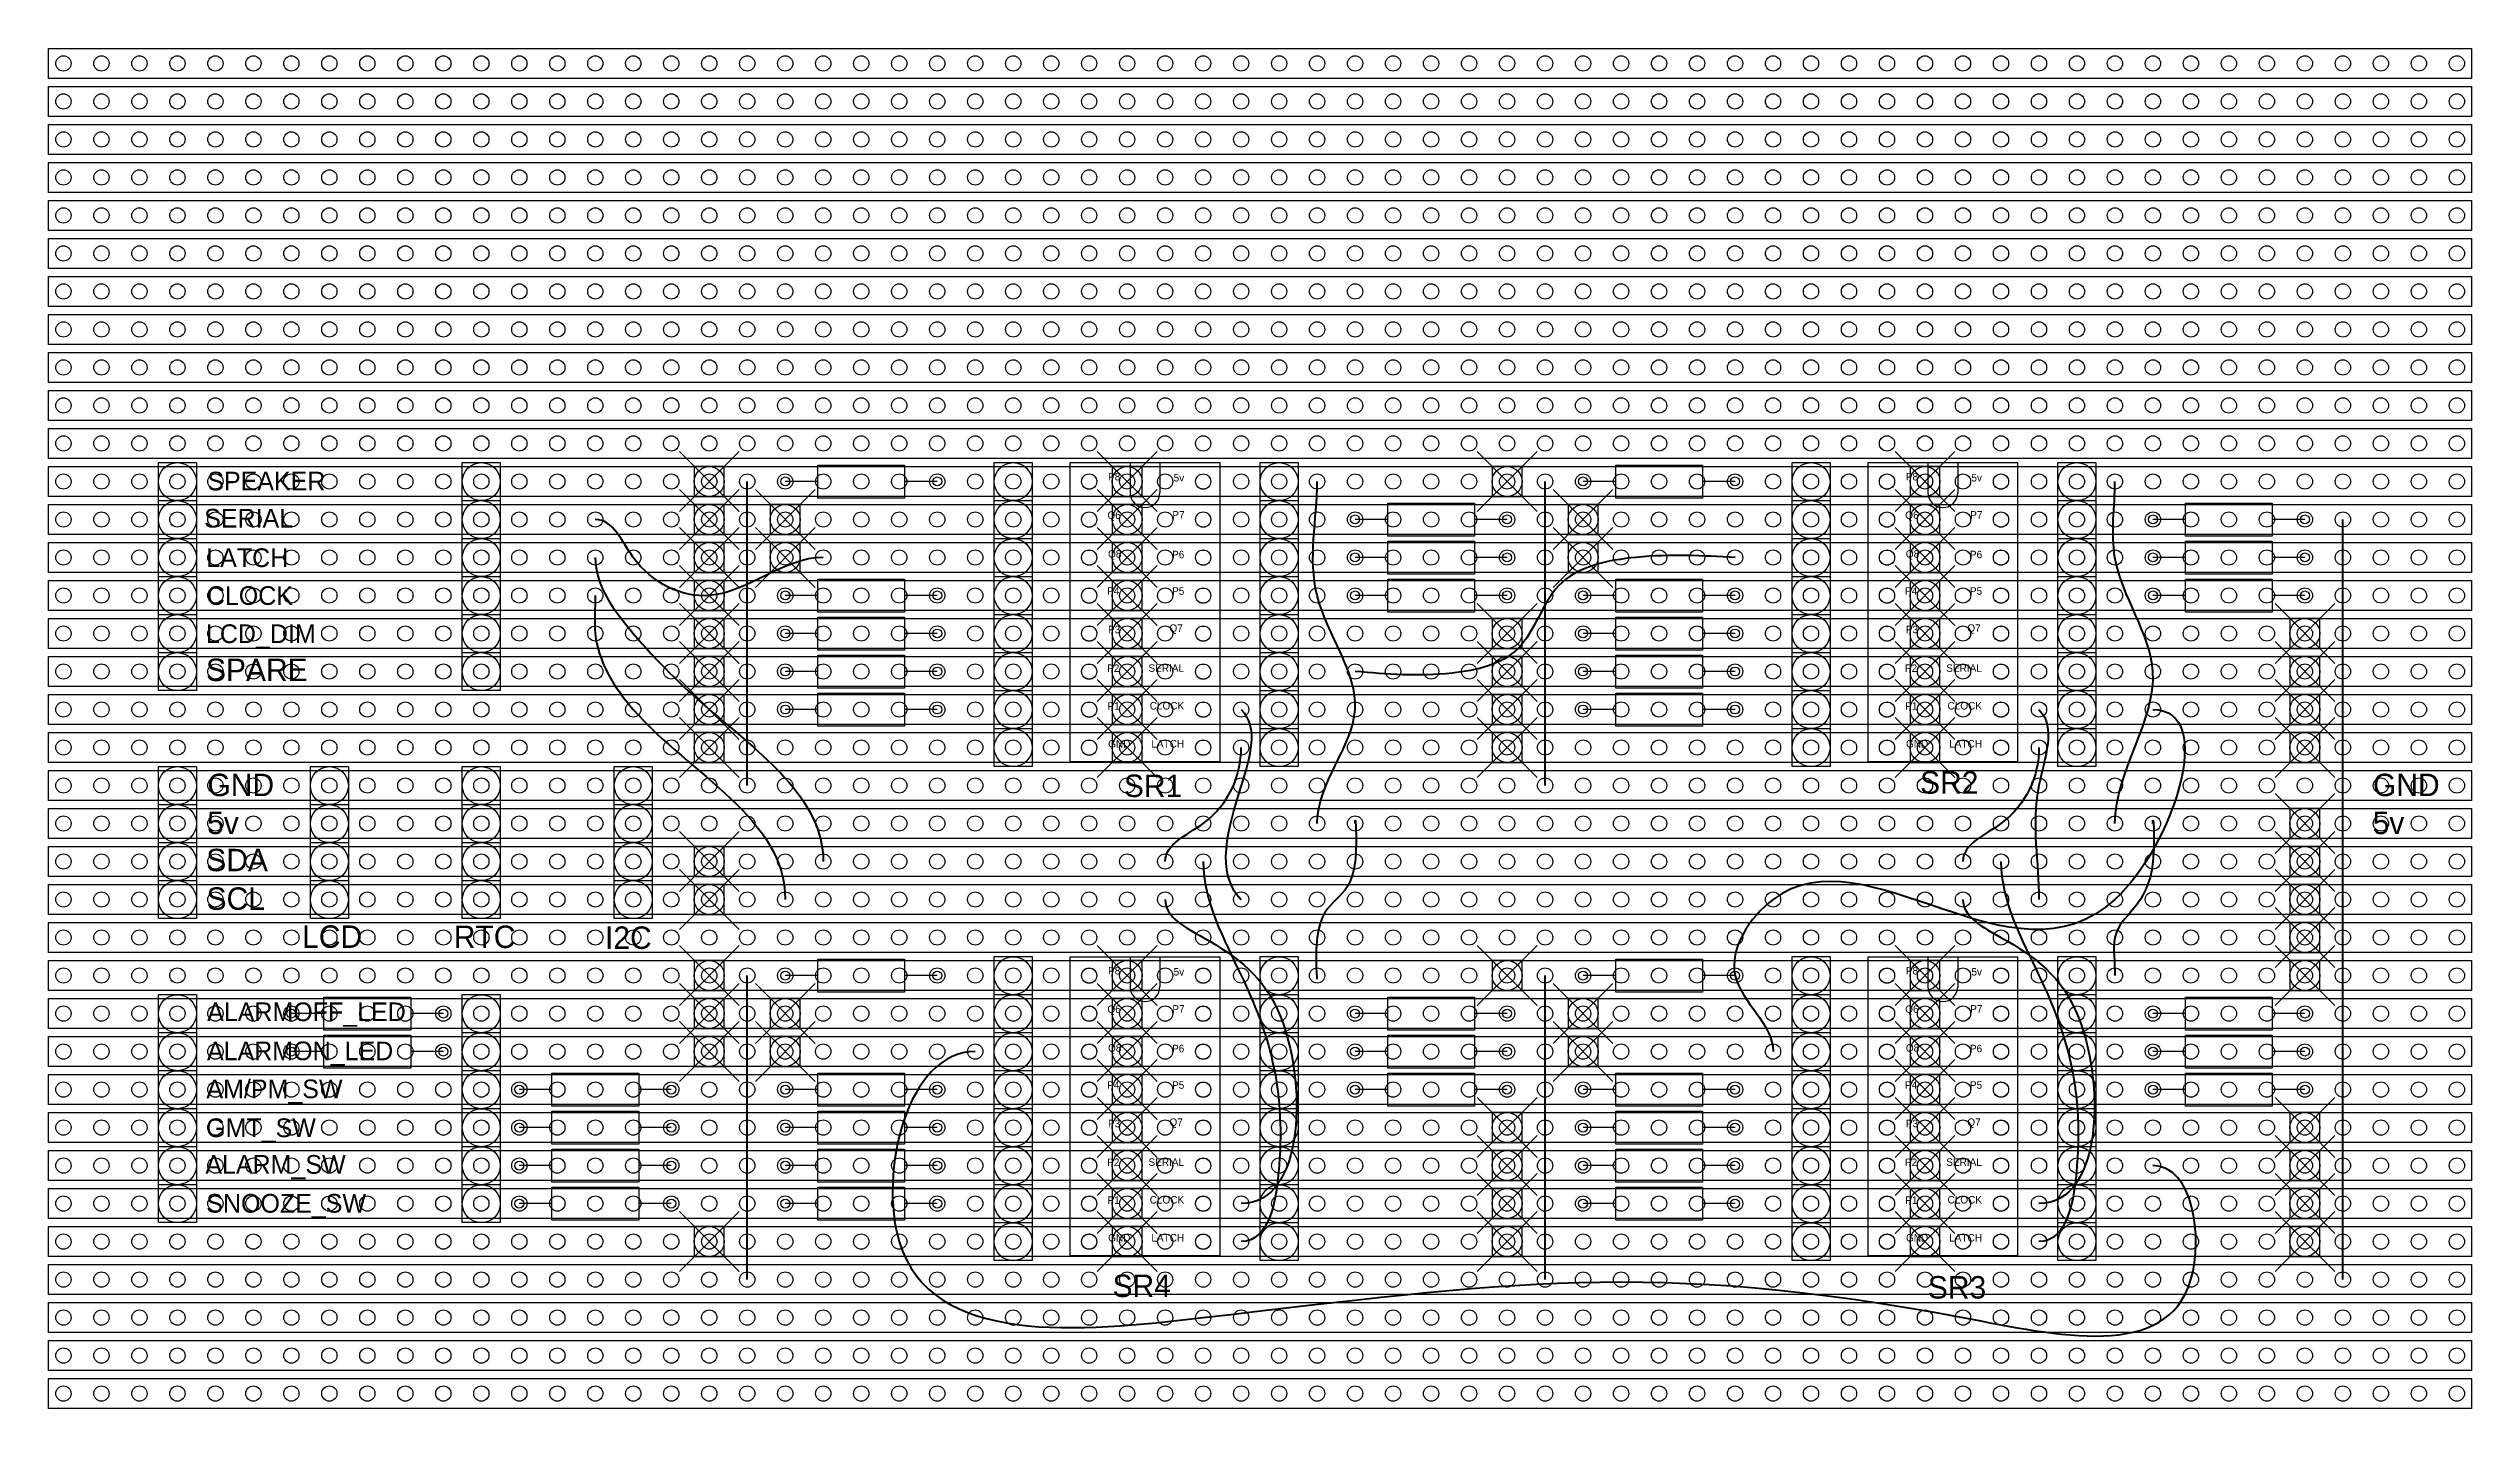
# Model space of a CAD drawing. Header units: millimetres. Extents: x -1 to 161, y -1 to 90.
import ezdxf
from ezdxf.enums import TextEntityAlignment as Align

# ---------------------------------------------------------------- set-up
doc = ezdxf.new("R2010")
doc.units = ezdxf.units.MM
doc.header["$PDMODE"] = 99
doc.header["$PDSIZE"] = 2
doc.layers.get('0').update_dxf_attribs({"color": 1, "true_color": 0xff0000})
for name, color, linetype, true_color in [('5v', 1, 'Continuous', 0xff0000), ('GND', 7, 'Continuous', 0x004c00), ('labels', 3, 'Continuous', 0x00ff00), ('shiftReg_clock', 2, 'Continuous', 0xffff00), ('shiftReg_latch', 6, 'Continuous', 0xff00ff), ('shiftReg_serial', 5, 'Continuous', 0x0000ff), ('track_breaks', 7, 'Continuous', 0xffffff)]:
    doc.layers.add(name, color=color, linetype=linetype, true_color=true_color)
doc.layers.add('board', color=7, linetype='Continuous', true_color=0xcc9966, transparency=0.2)
doc.styles.add('textstyle11', font='')
doc.styles.add('textstyle12', font='')
doc.styles.add('textstyle13', font='')
doc.styles.add('textstyle14', font='')
doc.styles.add('textstyle15', font='')
doc.styles.add('textstyle16', font='')
doc.styles.add('textstyle17', font='')
doc.styles.add('textstyle18', font='')
doc.styles.add('textstyle19', font='')
doc.styles.add('textstyle20', font='')
doc.styles.add('textstyle21', font='')
doc.styles.add('textstyle22', font='')
doc.styles.add('textstyle23', font='')
doc.styles.add('textstyle24', font='')
doc.styles.add('textstyle25', font='')
doc.styles.add('textstyle26', font='')
doc.styles.add('textstyle27', font='')
doc.styles.add('textstyle28', font='')
doc.styles.add('textstyle29', font='')
doc.styles.add('textstyle30', font='')
doc.styles.add('textstyle31', font='')
doc.styles.add('textstyle32', font='')
doc.styles.add('textstyle33', font='')
doc.styles.add('textstyle34', font='')
doc.styles.add('textstyle35', font='')
doc.styles.add('textstyle36', font='')
doc.styles.add('textstyle37', font='')
doc.styles.add('textstyle38', font='')
doc.styles.add('textstyle39', font='')
doc.styles.add('textstyle40', font='')
doc.styles.add('textstyle41', font='')
doc.styles.add('textstyle42', font='')
doc.styles.add('textstyle43', font='')
doc.styles.add('textstyle44', font='')
doc.styles.add('textstyle45', font='')
doc.styles.add('textstyle46', font='')
doc.styles.add('textstyle47', font='')
doc.styles.add('textstyle48', font='')
doc.styles.add('textstyle49', font='')
doc.styles.add('textstyle50', font='')
doc.styles.add('textstyle51', font='')
doc.styles.get('textstyle11').set_extended_font_data('FC-Monotxt')
doc.styles.get('textstyle12').set_extended_font_data('FC-Monotxt')
doc.styles.get('textstyle13').set_extended_font_data('FC-Monotxt')
doc.styles.get('textstyle14').set_extended_font_data('FC-Monotxt')
doc.styles.get('textstyle15').set_extended_font_data('FC-Monotxt')
doc.styles.get('textstyle16').set_extended_font_data('FC-Monotxt')
doc.styles.get('textstyle17').set_extended_font_data('FC-Monotxt')
doc.styles.get('textstyle18').set_extended_font_data('FC-Monotxt')
doc.styles.get('textstyle19').set_extended_font_data('FC-Monotxt')
doc.styles.get('textstyle20').set_extended_font_data('FC-Monotxt')
doc.styles.get('textstyle21').set_extended_font_data('FC-Monotxt')
doc.styles.get('textstyle22').set_extended_font_data('FC-Monotxt')
doc.styles.get('textstyle23').set_extended_font_data('FC-Monotxt')
doc.styles.get('textstyle24').set_extended_font_data('FC-Monotxt')
doc.styles.get('textstyle25').set_extended_font_data('FC-Monotxt')
doc.styles.get('textstyle26').set_extended_font_data('FC-Monotxt')
doc.styles.get('textstyle27').set_extended_font_data('FC-Monotxt')
doc.styles.get('textstyle28').set_extended_font_data('FC-Monotxt')
doc.styles.get('textstyle29').set_extended_font_data('FC-Monotxt')
doc.styles.get('textstyle30').set_extended_font_data('FC-Monotxt')
doc.styles.get('textstyle31').set_extended_font_data('FC-Monotxt')
doc.styles.get('textstyle32').set_extended_font_data('FC-Monotxt')
doc.styles.get('textstyle33').set_extended_font_data('FC-Monotxt')
doc.styles.get('textstyle34').set_extended_font_data('FC-Monotxt')
doc.styles.get('textstyle35').set_extended_font_data('FC-Monotxt')
doc.styles.get('textstyle36').set_extended_font_data('FC-Monotxt')
doc.styles.get('textstyle37').set_extended_font_data('FC-Monotxt')
doc.styles.get('textstyle38').set_extended_font_data('FC-Monotxt')
doc.styles.get('textstyle39').set_extended_font_data('FC-Monotxt')
doc.styles.get('textstyle40').set_extended_font_data('FC-Monotxt')
doc.styles.get('textstyle41').set_extended_font_data('FC-Monotxt')
doc.styles.get('textstyle42').set_extended_font_data('FC-Monotxt')
doc.styles.get('textstyle43').set_extended_font_data('FC-Monotxt')
doc.styles.get('textstyle44').set_extended_font_data('FC-Monotxt')
doc.styles.get('textstyle45').set_extended_font_data('FC-Monotxt')
doc.styles.get('textstyle46').set_extended_font_data('FC-Monotxt')
doc.styles.get('textstyle47').set_extended_font_data('FC-Monotxt')
doc.styles.get('textstyle48').set_extended_font_data('FC-Monotxt')
doc.styles.get('textstyle49').set_extended_font_data('FC-Monotxt')
doc.styles.get('textstyle50').set_extended_font_data('FC-Monotxt')
doc.styles.get('textstyle51').set_extended_font_data('FC-Monotxt')

msp = doc.modelspace()

# ---------------------------------------------------------------- texts
at = {"layer": 'labels'}
for s, height, style, p in [('SPEAKER', 1.25, 'textstyle34', (9.62, 60.36)), ('SERIAL', 1.25, 'textstyle29', (9.41, 57.88)), ('LATCH', 1.25, 'textstyle30', (9.55, 55.24)), ('CLOCK', 1.25, 'textstyle31', (9.59, 52.71)), ('LCD_DIM', 1.25, 'textstyle28', (9.53, 50.16)), ('SPARE', 1.5, 'textstyle27', (9.53, 47.62)), ('GND', 1.5, 'textstyle42', (9.63, 39.93)), ('SR1', 1.5, 'textstyle43', (70.9, 39.87)), ('SR2', 1.5, 'textstyle44', (124.13, 40.09)), ('GND', 1.5, 'textstyle50', (154.41, 39.93)), ('5v', 1.5, 'textstyle41', (9.61, 37.39)), ('5v', 1.5, 'textstyle51', (154.39, 37.39)), ('SDA', 1.5, 'textstyle40', (9.55, 34.91)), ('SCL', 1.5, 'textstyle39', (9.57, 32.33)), ('LCD', 1.5, 'textstyle48', (15.96, 29.79)), ('RTC', 1.5, 'textstyle47', (26.1, 29.78)), ('I2C', 1.5, 'textstyle49', (36.21, 29.72)), ('ALARMOFF_LED', 1.25, 'textstyle32', (9.61, 24.89)), ('ALARMON_LED', 1.25, 'textstyle33', (9.6, 22.28)), ('AM/PM_SW', 1.25, 'textstyle35', (9.56, 19.74)), ('GMT_SW', 1.25, 'textstyle36', (9.54, 17.14)), ('ALARM_SW', 1.25, 'textstyle37', (9.49, 14.69)), ('SNOOZE_SW', 1.25, 'textstyle38', (9.55, 12.09)), ('SR4', 1.5, 'textstyle46', (70.14, 6.45)), ('SR3', 1.5, 'textstyle45', (124.65, 6.35))]:
    msp.add_text(s, height=height, dxfattribs=dict(at, style=style)).set_placement(p)

# ---------------------------------------------------------------- blocks, each defined once
blk = doc.blocks.new('Resistor_0.25W')
for p, q in [((2.18, 0), (0, 0)), ((10.16, 0), (7.98, 0))]:
    blk.add_line(p, q)
blk.add_lwpolyline([(2.18, -1.11), (2.18, 1.09), (7.98, 1.09), (7.98, -1.11)], close=True)
for centre in [(0, 0), (10.16, 0)]:
    blk.add_circle(centre, 0.3)
blk = doc.blocks.new('CD4021')
for p, q in [((2.73, 1.27), (2.73, -0.73)), ((4.73, 1.27), (4.73, -0.73))]:
    blk.add_line(p, q)
blk.add_lwpolyline([(-1.27, 1.27), (8.73, 1.27), (8.73, -18.73), (-1.27, -18.73)], close=True)
for centre in [(0, 0), (7.62, 0), (0, -2.54), (7.62, -2.54), (0, -5.08), (7.62, -5.08), (0, -7.62), (7.62, -7.62), (0, -10.16), (7.62, -10.16), (0, -12.7), (7.62, -12.7), (0, -15.24), (7.62, -15.24), (0, -17.78), (7.62, -17.78)]:
    blk.add_circle(centre, 0.51)
blk.add_arc((3.73, -0.73), 1, 180, 0)
for s, style, p in [('P8', 'textstyle18', (1.26, 0.08)), ('Q6', 'textstyle17', (1.22, -2.49)), ('Q8', 'textstyle16', (1.26, -5.08)), ('P4', 'textstyle15', (1.2, -7.56)), ('P3', 'textstyle14', (1.26, -10.13)), ('P2', 'textstyle13', (1.2, -12.72)), ('P1', 'textstyle12', (1.22, -15.25)), ('GND', 'textstyle11', (1.27, -17.77))]:
    blk.add_text(s, height=0.5, dxfattribs=dict(style=style)).set_placement(p)
for s, style, p in [('5v', 'textstyle19', (6.35, 0.01)), ('P7', 'textstyle20', (6.38, -2.47)), ('P6', 'textstyle21', (6.36, -5.12)), ('P5', 'textstyle22', (6.36, -7.56)), ('Q7', 'textstyle23', (6.26, -10.04)), ('SERIAL', 'textstyle24', (6.34, -12.71)), ('CLOCK', 'textstyle25', (6.35, -15.23)), ('LATCH', 'textstyle26', (6.35, -17.77))]:
    blk.add_text(s, height=0.5, dxfattribs=dict(style=style)).set_placement(p, align=Align.RIGHT)
blk = doc.blocks.new('Header_8')
for p, q in [((-1.27, 19.05), (1.27, 19.05)), ((-1.27, 16.51), (1.27, 16.51)), ((-1.27, 13.97), (1.27, 13.97)), ((-1.27, 11.43), (1.27, 11.43)), ((-1.27, 8.89), (1.27, 8.89)), ((-1.27, 6.35), (1.27, 6.35)), ((-1.27, 3.81), (1.27, 3.81)), ((-1.27, 1.27), (1.27, 1.27))]:
    blk.add_line(p, q)
blk.add_lwpolyline([(1.27, 19.05), (1.27, -1.27), (-1.27, -1.27), (-1.27, 19.05)])
for centre in [(0, 17.77), (0, 15.23), (0, 12.69), (0, 10.15), (0, 7.61), (0, 5.07), (0, 2.53), (0, -0.01)]:
    blk.add_circle(centre, 1.27)
blk = doc.blocks.new('Header_4')
for p, q in [((-1.27, 8.89), (1.27, 8.89)), ((-1.27, -1.27), (-1.27, 8.89)), ((1.27, 8.89), (1.27, -1.27)), ((-1.27, 6.35), (1.27, 6.35)), ((-1.27, 3.81), (1.27, 3.81)), ((-1.27, 1.27), (1.27, 1.27)), ((1.27, -1.27), (-1.27, -1.27))]:
    blk.add_line(p, q)
for centre in [(0, 7.61), (0, 5.07), (0, 2.53), (0, -0.01)]:
    blk.add_circle(centre, 1.27)
blk = doc.blocks.new('header_6')
for p, q in [((-1.27, 13.97), (1.27, 13.97)), ((-1.27, -1.27), (-1.27, 13.97)), ((1.27, 13.97), (1.27, -1.27)), ((-1.27, 11.43), (1.27, 11.43)), ((-1.27, 8.89), (1.27, 8.89)), ((-1.27, 6.35), (1.27, 6.35)), ((-1.27, 3.81), (1.27, 3.81)), ((-1.27, 1.27), (1.27, 1.27)), ((1.27, -1.27), (-1.27, -1.27))]:
    blk.add_line(p, q)
for centre in [(0, 12.69), (0, 10.15), (0, 7.61), (0, 5.07), (0, 2.53), (0, -0.01)]:
    blk.add_circle(centre, 1.27)
blk = doc.blocks.new('veroboard')
at = {"layer": 'board'}
for points in [[(-1, 87.9), (-1, 89.9), (161, 89.9), (161, 87.9)], [(-1, 85.36), (-1, 87.36), (161, 87.36), (161, 85.36)], [(-1, 82.82), (-1, 84.82), (161, 84.82), (161, 82.82)], [(-1, 80.28), (-1, 82.28), (161, 82.28), (161, 80.28)], [(-1, 77.74), (-1, 79.74), (161, 79.74), (161, 77.74)], [(-1, 75.2), (-1, 77.2), (161, 77.2), (161, 75.2)], [(-1, 72.66), (-1, 74.66), (161, 74.66), (161, 72.66)], [(-1, 70.12), (-1, 72.12), (161, 72.12), (161, 70.12)], [(-1, 67.58), (-1, 69.58), (161, 69.58), (161, 67.58)], [(-1, 65.04), (-1, 67.04), (161, 67.04), (161, 65.04)], [(-1, 62.5), (-1, 64.5), (161, 64.5), (161, 62.5)], [(-1, 59.96), (-1, 61.96), (161, 61.96), (161, 59.96)], [(-1, 57.42), (-1, 59.42), (161, 59.42), (161, 57.42)], [(-1, 54.88), (-1, 56.88), (161, 56.88), (161, 54.88)], [(-1, 52.34), (-1, 54.34), (161, 54.34), (161, 52.34)], [(-1, 49.8), (-1, 51.8), (161, 51.8), (161, 49.8)], [(-1, 47.26), (-1, 49.26), (161, 49.26), (161, 47.26)], [(-1, 44.72), (-1, 46.72), (161, 46.72), (161, 44.72)], [(-1, 42.18), (-1, 44.18), (161, 44.18), (161, 42.18)], [(-1, 39.64), (-1, 41.64), (161, 41.64), (161, 39.64)], [(-1, 37.1), (-1, 39.1), (161, 39.1), (161, 37.1)], [(-1, 34.56), (-1, 36.56), (161, 36.56), (161, 34.56)], [(-1, 32.02), (-1, 34.02), (161, 34.02), (161, 32.02)], [(-1, 29.48), (-1, 31.48), (161, 31.48), (161, 29.48)], [(-1, 26.94), (-1, 28.94), (161, 28.94), (161, 26.94)], [(-1, 24.4), (-1, 26.4), (161, 26.4), (161, 24.4)], [(-1, 21.86), (-1, 23.86), (161, 23.86), (161, 21.86)], [(-1, 19.32), (-1, 21.32), (161, 21.32), (161, 19.32)], [(-1, 16.78), (-1, 18.78), (161, 18.78), (161, 16.78)], [(-1, 14.24), (-1, 16.24), (161, 16.24), (161, 14.24)], [(-1, 11.7), (-1, 13.7), (161, 13.7), (161, 11.7)], [(-1, 9.16), (-1, 11.16), (161, 11.16), (161, 9.16)], [(-1, 6.62), (-1, 8.62), (161, 8.62), (161, 6.62)], [(-1, 4.08), (-1, 6.08), (161, 6.08), (161, 4.08)], [(-1, 1.54), (-1, 3.54), (161, 3.54), (161, 1.54)], [(-1, -1), (-1, 1), (161, 1), (161, -1)]]:
    blk.add_lwpolyline(points, close=True, dxfattribs=at)
for centre in [(0, 88.9), (2.54, 88.9), (5.08, 88.9), (7.62, 88.9), (10.16, 88.9), (12.7, 88.9), (15.24, 88.9), (17.78, 88.9), (20.32, 88.9), (22.86, 88.9), (25.4, 88.9), (27.94, 88.9), (30.48, 88.9), (33.02, 88.9), (35.56, 88.9), (38.1, 88.9), (40.64, 88.9), (43.18, 88.9), (45.72, 88.9), (48.26, 88.9), (50.8, 88.9), (53.34, 88.9), (55.88, 88.9), (58.42, 88.9), (60.96, 88.9), (63.5, 88.9), (66.04, 88.9), (68.58, 88.9), (71.12, 88.9), (73.66, 88.9), (76.2, 88.9), (78.74, 88.9), (81.28, 88.9), (83.82, 88.9), (86.36, 88.9), (88.9, 88.9), (91.44, 88.9), (93.98, 88.9), (96.52, 88.9), (99.06, 88.9), (101.6, 88.9), (104.14, 88.9), (106.68, 88.9), (109.22, 88.9), (111.76, 88.9), (114.3, 88.9), (116.84, 88.9), (119.38, 88.9), (121.92, 88.9), (124.46, 88.9), (127, 88.9), (129.54, 88.9), (132.08, 88.9), (134.62, 88.9), (137.16, 88.9), (139.7, 88.9), (142.24, 88.9), (144.78, 88.9), (147.32, 88.9), (149.86, 88.9), (152.4, 88.9), (154.94, 88.9), (157.48, 88.9), (160.02, 88.9), (0, 86.36), (2.54, 86.36), (5.08, 86.36), (7.62, 86.36), (10.16, 86.36), (12.7, 86.36), (15.24, 86.36), (17.78, 86.36), (20.32, 86.36), (22.86, 86.36), (25.4, 86.36), (27.94, 86.36), (30.48, 86.36), (33.02, 86.36), (35.56, 86.36), (38.1, 86.36), (40.64, 86.36), (43.18, 86.36), (45.72, 86.36), (48.26, 86.36), (50.8, 86.36), (53.34, 86.36), (55.88, 86.36), (58.42, 86.36), (60.96, 86.36), (63.5, 86.36), (66.04, 86.36), (68.58, 86.36), (71.12, 86.36), (73.66, 86.36), (76.2, 86.36), (78.74, 86.36), (81.28, 86.36), (83.82, 86.36), (86.36, 86.36), (88.9, 86.36), (91.44, 86.36), (93.98, 86.36), (96.52, 86.36), (99.06, 86.36), (101.6, 86.36), (104.14, 86.36), (106.68, 86.36), (109.22, 86.36), (111.76, 86.36), (114.3, 86.36), (116.84, 86.36), (119.38, 86.36), (121.92, 86.36), (124.46, 86.36), (127, 86.36), (129.54, 86.36), (132.08, 86.36), (134.62, 86.36), (137.16, 86.36), (139.7, 86.36), (142.24, 86.36), (144.78, 86.36), (147.32, 86.36), (149.86, 86.36), (152.4, 86.36), (154.94, 86.36), (157.48, 86.36), (160.02, 86.36), (0, 83.82), (2.54, 83.82), (5.08, 83.82), (7.62, 83.82), (10.16, 83.82), (12.7, 83.82), (15.24, 83.82), (17.78, 83.82), (20.32, 83.82), (22.86, 83.82), (25.4, 83.82), (27.94, 83.82), (30.48, 83.82), (33.02, 83.82), (35.56, 83.82), (38.1, 83.82), (40.64, 83.82), (43.18, 83.82), (45.72, 83.82), (48.26, 83.82), (50.8, 83.82), (53.34, 83.82), (55.88, 83.82), (58.42, 83.82), (60.96, 83.82), (63.5, 83.82), (66.04, 83.82), (68.58, 83.82), (71.12, 83.82), (73.66, 83.82), (76.2, 83.82), (78.74, 83.82), (81.28, 83.82), (83.82, 83.82), (86.36, 83.82), (88.9, 83.82), (91.44, 83.82), (93.98, 83.82), (96.52, 83.82), (99.06, 83.82), (101.6, 83.82), (104.14, 83.82), (106.68, 83.82), (109.22, 83.82), (111.76, 83.82), (114.3, 83.82), (116.84, 83.82), (119.38, 83.82), (121.92, 83.82), (124.46, 83.82), (127, 83.82), (129.54, 83.82), (132.08, 83.82), (134.62, 83.82), (137.16, 83.82), (139.7, 83.82), (142.24, 83.82), (144.78, 83.82), (147.32, 83.82), (149.86, 83.82), (152.4, 83.82), (154.94, 83.82), (157.48, 83.82), (160.02, 83.82), (0, 81.28), (2.54, 81.28), (5.08, 81.28), (7.62, 81.28), (10.16, 81.28), (12.7, 81.28), (15.24, 81.28), (17.78, 81.28), (20.32, 81.28), (22.86, 81.28), (25.4, 81.28), (27.94, 81.28), (30.48, 81.28), (33.02, 81.28), (35.56, 81.28), (38.1, 81.28), (40.64, 81.28), (43.18, 81.28), (45.72, 81.28), (48.26, 81.28), (50.8, 81.28), (53.34, 81.28), (55.88, 81.28), (58.42, 81.28), (60.96, 81.28), (63.5, 81.28), (66.04, 81.28), (68.58, 81.28), (71.12, 81.28), (73.66, 81.28), (76.2, 81.28), (78.74, 81.28), (81.28, 81.28), (83.82, 81.28), (86.36, 81.28), (88.9, 81.28), (91.44, 81.28), (93.98, 81.28), (96.52, 81.28), (99.06, 81.28), (101.6, 81.28), (104.14, 81.28), (106.68, 81.28), (109.22, 81.28), (111.76, 81.28), (114.3, 81.28), (116.84, 81.28), (119.38, 81.28), (121.92, 81.28), (124.46, 81.28), (127, 81.28), (129.54, 81.28), (132.08, 81.28), (134.62, 81.28), (137.16, 81.28), (139.7, 81.28), (142.24, 81.28), (144.78, 81.28), (147.32, 81.28), (149.86, 81.28), (152.4, 81.28), (154.94, 81.28), (157.48, 81.28), (160.02, 81.28), (0, 78.74), (2.54, 78.74), (5.08, 78.74), (7.62, 78.74), (10.16, 78.74), (12.7, 78.74), (15.24, 78.74), (17.78, 78.74), (20.32, 78.74), (22.86, 78.74), (25.4, 78.74), (27.94, 78.74), (30.48, 78.74), (33.02, 78.74), (35.56, 78.74), (38.1, 78.74), (40.64, 78.74), (43.18, 78.74), (45.72, 78.74), (48.26, 78.74), (50.8, 78.74), (53.34, 78.74), (55.88, 78.74), (58.42, 78.74), (60.96, 78.74), (63.5, 78.74), (66.04, 78.74), (68.58, 78.74), (71.12, 78.74), (73.66, 78.74), (76.2, 78.74), (78.74, 78.74), (81.28, 78.74), (83.82, 78.74), (86.36, 78.74), (88.9, 78.74), (91.44, 78.74), (93.98, 78.74), (96.52, 78.74), (99.06, 78.74), (101.6, 78.74), (104.14, 78.74), (106.68, 78.74), (109.22, 78.74), (111.76, 78.74), (114.3, 78.74), (116.84, 78.74), (119.38, 78.74), (121.92, 78.74), (124.46, 78.74), (127, 78.74), (129.54, 78.74), (132.08, 78.74), (134.62, 78.74), (137.16, 78.74), (139.7, 78.74), (142.24, 78.74), (144.78, 78.74), (147.32, 78.74), (149.86, 78.74), (152.4, 78.74), (154.94, 78.74), (157.48, 78.74), (160.02, 78.74), (0, 76.2), (2.54, 76.2), (5.08, 76.2), (7.62, 76.2), (10.16, 76.2), (12.7, 76.2), (15.24, 76.2), (17.78, 76.2), (20.32, 76.2), (22.86, 76.2), (25.4, 76.2), (27.94, 76.2), (30.48, 76.2), (33.02, 76.2), (35.56, 76.2), (38.1, 76.2), (40.64, 76.2), (43.18, 76.2), (45.72, 76.2), (48.26, 76.2), (50.8, 76.2), (53.34, 76.2), (55.88, 76.2), (58.42, 76.2), (60.96, 76.2), (63.5, 76.2), (66.04, 76.2), (68.58, 76.2), (71.12, 76.2), (73.66, 76.2), (76.2, 76.2), (78.74, 76.2), (81.28, 76.2), (83.82, 76.2), (86.36, 76.2), (88.9, 76.2), (91.44, 76.2), (93.98, 76.2), (96.52, 76.2), (99.06, 76.2), (101.6, 76.2), (104.14, 76.2), (106.68, 76.2), (109.22, 76.2), (111.76, 76.2), (114.3, 76.2), (116.84, 76.2), (119.38, 76.2), (121.92, 76.2), (124.46, 76.2), (127, 76.2), (129.54, 76.2), (132.08, 76.2), (134.62, 76.2), (137.16, 76.2), (139.7, 76.2), (142.24, 76.2), (144.78, 76.2), (147.32, 76.2), (149.86, 76.2), (152.4, 76.2), (154.94, 76.2), (157.48, 76.2), (160.02, 76.2), (0, 73.66), (2.54, 73.66), (5.08, 73.66), (7.62, 73.66), (10.16, 73.66), (12.7, 73.66), (15.24, 73.66), (17.78, 73.66), (20.32, 73.66), (22.86, 73.66), (25.4, 73.66), (27.94, 73.66), (30.48, 73.66), (33.02, 73.66), (35.56, 73.66), (38.1, 73.66), (40.64, 73.66), (43.18, 73.66), (45.72, 73.66), (48.26, 73.66), (50.8, 73.66), (53.34, 73.66), (55.88, 73.66), (58.42, 73.66), (60.96, 73.66), (63.5, 73.66), (66.04, 73.66), (68.58, 73.66), (71.12, 73.66), (73.66, 73.66), (76.2, 73.66), (78.74, 73.66), (81.28, 73.66), (83.82, 73.66), (86.36, 73.66), (88.9, 73.66), (91.44, 73.66), (93.98, 73.66), (96.52, 73.66), (99.06, 73.66), (101.6, 73.66), (104.14, 73.66), (106.68, 73.66), (109.22, 73.66), (111.76, 73.66), (114.3, 73.66), (116.84, 73.66), (119.38, 73.66), (121.92, 73.66), (124.46, 73.66), (127, 73.66), (129.54, 73.66), (132.08, 73.66), (134.62, 73.66), (137.16, 73.66), (139.7, 73.66), (142.24, 73.66), (144.78, 73.66), (147.32, 73.66), (149.86, 73.66), (152.4, 73.66), (154.94, 73.66), (157.48, 73.66), (160.02, 73.66), (0, 71.12), (2.54, 71.12), (5.08, 71.12), (7.62, 71.12), (10.16, 71.12), (12.7, 71.12), (15.24, 71.12), (17.78, 71.12), (20.32, 71.12), (22.86, 71.12), (25.4, 71.12), (27.94, 71.12), (30.48, 71.12), (33.02, 71.12), (35.56, 71.12), (38.1, 71.12), (40.64, 71.12), (43.18, 71.12), (45.72, 71.12), (48.26, 71.12), (50.8, 71.12), (53.34, 71.12), (55.88, 71.12), (58.42, 71.12), (60.96, 71.12), (63.5, 71.12), (66.04, 71.12), (68.58, 71.12), (71.12, 71.12), (73.66, 71.12), (76.2, 71.12), (78.74, 71.12), (81.28, 71.12), (83.82, 71.12), (86.36, 71.12), (88.9, 71.12), (91.44, 71.12), (93.98, 71.12), (96.52, 71.12), (99.06, 71.12), (101.6, 71.12), (104.14, 71.12), (106.68, 71.12), (109.22, 71.12), (111.76, 71.12), (114.3, 71.12), (116.84, 71.12), (119.38, 71.12), (121.92, 71.12), (124.46, 71.12), (127, 71.12), (129.54, 71.12), (132.08, 71.12), (134.62, 71.12), (137.16, 71.12), (139.7, 71.12), (142.24, 71.12), (144.78, 71.12), (147.32, 71.12), (149.86, 71.12), (152.4, 71.12), (154.94, 71.12), (157.48, 71.12), (160.02, 71.12), (0, 68.58), (2.54, 68.58), (5.08, 68.58), (7.62, 68.58), (10.16, 68.58), (12.7, 68.58), (15.24, 68.58), (17.78, 68.58), (20.32, 68.58), (22.86, 68.58), (25.4, 68.58), (27.94, 68.58), (30.48, 68.58), (33.02, 68.58), (35.56, 68.58), (38.1, 68.58), (40.64, 68.58), (43.18, 68.58), (45.72, 68.58), (48.26, 68.58), (50.8, 68.58), (53.34, 68.58), (55.88, 68.58), (58.42, 68.58), (60.96, 68.58), (63.5, 68.58), (66.04, 68.58), (68.58, 68.58), (71.12, 68.58), (73.66, 68.58), (76.2, 68.58), (78.74, 68.58), (81.28, 68.58), (83.82, 68.58), (86.36, 68.58), (88.9, 68.58), (91.44, 68.58), (93.98, 68.58), (96.52, 68.58), (99.06, 68.58), (101.6, 68.58), (104.14, 68.58), (106.68, 68.58), (109.22, 68.58), (111.76, 68.58), (114.3, 68.58), (116.84, 68.58), (119.38, 68.58), (121.92, 68.58), (124.46, 68.58), (127, 68.58), (129.54, 68.58), (132.08, 68.58), (134.62, 68.58), (137.16, 68.58), (139.7, 68.58), (142.24, 68.58), (144.78, 68.58), (147.32, 68.58), (149.86, 68.58), (152.4, 68.58), (154.94, 68.58), (157.48, 68.58), (160.02, 68.58), (0, 66.04), (2.54, 66.04), (5.08, 66.04), (7.62, 66.04), (10.16, 66.04), (12.7, 66.04), (15.24, 66.04), (17.78, 66.04), (20.32, 66.04), (22.86, 66.04), (25.4, 66.04), (27.94, 66.04), (30.48, 66.04), (33.02, 66.04), (35.56, 66.04), (38.1, 66.04), (40.64, 66.04), (43.18, 66.04), (45.72, 66.04), (48.26, 66.04), (50.8, 66.04), (53.34, 66.04), (55.88, 66.04), (58.42, 66.04), (60.96, 66.04), (63.5, 66.04), (66.04, 66.04), (68.58, 66.04), (71.12, 66.04), (73.66, 66.04), (76.2, 66.04), (78.74, 66.04), (81.28, 66.04), (83.82, 66.04), (86.36, 66.04), (88.9, 66.04), (91.44, 66.04), (93.98, 66.04), (96.52, 66.04), (99.06, 66.04), (101.6, 66.04), (104.14, 66.04), (106.68, 66.04), (109.22, 66.04), (111.76, 66.04), (114.3, 66.04), (116.84, 66.04), (119.38, 66.04), (121.92, 66.04), (124.46, 66.04), (127, 66.04), (129.54, 66.04), (132.08, 66.04), (134.62, 66.04), (137.16, 66.04), (139.7, 66.04), (142.24, 66.04), (144.78, 66.04), (147.32, 66.04), (149.86, 66.04), (152.4, 66.04), (154.94, 66.04), (157.48, 66.04), (160.02, 66.04), (0, 63.5), (2.54, 63.5), (5.08, 63.5), (7.62, 63.5), (10.16, 63.5), (12.7, 63.5), (15.24, 63.5), (17.78, 63.5), (20.32, 63.5), (22.86, 63.5), (25.4, 63.5), (27.94, 63.5), (30.48, 63.5), (33.02, 63.5), (35.56, 63.5), (38.1, 63.5), (40.64, 63.5), (43.18, 63.5), (45.72, 63.5), (48.26, 63.5), (50.8, 63.5), (53.34, 63.5), (55.88, 63.5), (58.42, 63.5), (60.96, 63.5), (63.5, 63.5), (66.04, 63.5), (68.58, 63.5), (71.12, 63.5), (73.66, 63.5), (76.2, 63.5), (78.74, 63.5), (81.28, 63.5), (83.82, 63.5), (86.36, 63.5), (88.9, 63.5), (91.44, 63.5), (93.98, 63.5), (96.52, 63.5), (99.06, 63.5), (101.6, 63.5), (104.14, 63.5), (106.68, 63.5), (109.22, 63.5), (111.76, 63.5), (114.3, 63.5), (116.84, 63.5), (119.38, 63.5), (121.92, 63.5), (124.46, 63.5), (127, 63.5), (129.54, 63.5), (132.08, 63.5), (134.62, 63.5), (137.16, 63.5), (139.7, 63.5), (142.24, 63.5), (144.78, 63.5), (147.32, 63.5), (149.86, 63.5), (152.4, 63.5), (154.94, 63.5), (157.48, 63.5), (160.02, 63.5), (0, 60.96), (2.54, 60.96), (5.08, 60.96), (7.62, 60.96), (10.16, 60.96), (12.7, 60.96), (15.24, 60.96), (17.78, 60.96), (20.32, 60.96), (22.86, 60.96), (25.4, 60.96), (27.94, 60.96), (30.48, 60.96), (33.02, 60.96), (35.56, 60.96), (38.1, 60.96), (40.64, 60.96), (43.18, 60.96), (45.72, 60.96), (48.26, 60.96), (50.8, 60.96), (53.34, 60.96), (55.88, 60.96), (58.42, 60.96), (60.96, 60.96), (63.5, 60.96), (66.04, 60.96), (68.58, 60.96), (71.12, 60.96), (73.66, 60.96), (76.2, 60.96), (78.74, 60.96), (81.28, 60.96), (83.82, 60.96), (86.36, 60.96), (88.9, 60.96), (91.44, 60.96), (93.98, 60.96), (96.52, 60.96), (99.06, 60.96), (101.6, 60.96), (104.14, 60.96), (106.68, 60.96), (109.22, 60.96), (111.76, 60.96), (114.3, 60.96), (116.84, 60.96), (119.38, 60.96), (121.92, 60.96), (124.46, 60.96), (127, 60.96), (129.54, 60.96), (132.08, 60.96), (134.62, 60.96), (137.16, 60.96), (139.7, 60.96), (142.24, 60.96), (144.78, 60.96), (147.32, 60.96), (149.86, 60.96), (152.4, 60.96), (154.94, 60.96), (157.48, 60.96), (160.02, 60.96), (0, 58.42), (2.54, 58.42), (5.08, 58.42), (7.62, 58.42), (10.16, 58.42), (12.7, 58.42), (15.24, 58.42), (17.78, 58.42), (20.32, 58.42), (22.86, 58.42), (25.4, 58.42), (27.94, 58.42), (30.48, 58.42), (33.02, 58.42), (35.56, 58.42), (38.1, 58.42), (40.64, 58.42), (43.18, 58.42), (45.72, 58.42), (48.26, 58.42), (50.8, 58.42), (53.34, 58.42), (55.88, 58.42), (58.42, 58.42), (60.96, 58.42), (63.5, 58.42), (66.04, 58.42), (68.58, 58.42), (71.12, 58.42), (73.66, 58.42), (76.2, 58.42), (78.74, 58.42), (81.28, 58.42), (83.82, 58.42), (86.36, 58.42), (88.9, 58.42), (91.44, 58.42), (93.98, 58.42), (96.52, 58.42), (99.06, 58.42), (101.6, 58.42), (104.14, 58.42), (106.68, 58.42), (109.22, 58.42), (111.76, 58.42), (114.3, 58.42), (116.84, 58.42), (119.38, 58.42), (121.92, 58.42), (124.46, 58.42), (127, 58.42), (129.54, 58.42), (132.08, 58.42), (134.62, 58.42), (137.16, 58.42), (139.7, 58.42), (142.24, 58.42), (144.78, 58.42), (147.32, 58.42), (149.86, 58.42), (152.4, 58.42), (154.94, 58.42), (157.48, 58.42), (160.02, 58.42), (0, 55.88), (2.54, 55.88), (5.08, 55.88), (7.62, 55.88), (10.16, 55.88), (12.7, 55.88), (15.24, 55.88), (17.78, 55.88), (20.32, 55.88), (22.86, 55.88), (25.4, 55.88), (27.94, 55.88), (30.48, 55.88), (33.02, 55.88), (35.56, 55.88), (38.1, 55.88), (40.64, 55.88), (43.18, 55.88), (45.72, 55.88), (48.26, 55.88), (50.8, 55.88), (53.34, 55.88), (55.88, 55.88), (58.42, 55.88), (60.96, 55.88), (63.5, 55.88), (66.04, 55.88), (68.58, 55.88), (71.12, 55.88), (73.66, 55.88), (76.2, 55.88), (78.74, 55.88), (81.28, 55.88), (83.82, 55.88), (86.36, 55.88), (88.9, 55.88), (91.44, 55.88), (93.98, 55.88), (96.52, 55.88), (99.06, 55.88), (101.6, 55.88), (104.14, 55.88), (106.68, 55.88), (109.22, 55.88), (111.76, 55.88), (114.3, 55.88), (116.84, 55.88), (119.38, 55.88), (121.92, 55.88), (124.46, 55.88), (127, 55.88), (129.54, 55.88), (132.08, 55.88), (134.62, 55.88), (137.16, 55.88), (139.7, 55.88), (142.24, 55.88), (144.78, 55.88), (147.32, 55.88), (149.86, 55.88), (152.4, 55.88), (154.94, 55.88), (157.48, 55.88), (160.02, 55.88), (0, 53.34), (2.54, 53.34), (5.08, 53.34), (7.62, 53.34), (10.16, 53.34), (12.7, 53.34), (15.24, 53.34), (17.78, 53.34), (20.32, 53.34), (22.86, 53.34), (25.4, 53.34), (27.94, 53.34), (30.48, 53.34), (33.02, 53.34), (35.56, 53.34), (38.1, 53.34), (40.64, 53.34), (43.18, 53.34), (45.72, 53.34), (48.26, 53.34), (50.8, 53.34), (53.34, 53.34), (55.88, 53.34), (58.42, 53.34), (60.96, 53.34), (63.5, 53.34), (66.04, 53.34), (68.58, 53.34), (71.12, 53.34), (73.66, 53.34), (76.2, 53.34), (78.74, 53.34), (81.28, 53.34), (83.82, 53.34), (86.36, 53.34), (88.9, 53.34), (91.44, 53.34), (93.98, 53.34), (96.52, 53.34), (99.06, 53.34), (101.6, 53.34), (104.14, 53.34), (106.68, 53.34), (109.22, 53.34), (111.76, 53.34), (114.3, 53.34), (116.84, 53.34), (119.38, 53.34), (121.92, 53.34), (124.46, 53.34), (127, 53.34), (129.54, 53.34), (132.08, 53.34), (134.62, 53.34), (137.16, 53.34), (139.7, 53.34), (142.24, 53.34), (144.78, 53.34), (147.32, 53.34), (149.86, 53.34), (152.4, 53.34), (154.94, 53.34), (157.48, 53.34), (160.02, 53.34), (0, 50.8), (2.54, 50.8), (5.08, 50.8), (7.62, 50.8), (10.16, 50.8), (12.7, 50.8), (15.24, 50.8), (17.78, 50.8), (20.32, 50.8), (22.86, 50.8), (25.4, 50.8), (27.94, 50.8), (30.48, 50.8), (33.02, 50.8), (35.56, 50.8), (38.1, 50.8), (40.64, 50.8), (43.18, 50.8), (45.72, 50.8), (48.26, 50.8), (50.8, 50.8), (53.34, 50.8), (55.88, 50.8), (58.42, 50.8), (60.96, 50.8), (63.5, 50.8), (66.04, 50.8), (68.58, 50.8), (71.12, 50.8), (73.66, 50.8), (76.2, 50.8), (78.74, 50.8), (81.28, 50.8), (83.82, 50.8), (86.36, 50.8), (88.9, 50.8), (91.44, 50.8), (93.98, 50.8), (96.52, 50.8), (99.06, 50.8), (101.6, 50.8), (104.14, 50.8), (106.68, 50.8), (109.22, 50.8), (111.76, 50.8), (114.3, 50.8), (116.84, 50.8), (119.38, 50.8), (121.92, 50.8), (124.46, 50.8), (127, 50.8), (129.54, 50.8), (132.08, 50.8), (134.62, 50.8), (137.16, 50.8), (139.7, 50.8), (142.24, 50.8), (144.78, 50.8), (147.32, 50.8), (149.86, 50.8), (152.4, 50.8), (154.94, 50.8), (157.48, 50.8), (160.02, 50.8), (0, 48.26), (2.54, 48.26), (5.08, 48.26), (7.62, 48.26), (10.16, 48.26), (12.7, 48.26), (15.24, 48.26), (17.78, 48.26), (20.32, 48.26), (22.86, 48.26), (25.4, 48.26), (27.94, 48.26), (30.48, 48.26), (33.02, 48.26), (35.56, 48.26), (38.1, 48.26), (40.64, 48.26), (43.18, 48.26), (45.72, 48.26), (48.26, 48.26), (50.8, 48.26), (53.34, 48.26), (55.88, 48.26), (58.42, 48.26), (60.96, 48.26), (63.5, 48.26), (66.04, 48.26), (68.58, 48.26), (71.12, 48.26), (73.66, 48.26), (76.2, 48.26), (78.74, 48.26), (81.28, 48.26), (83.82, 48.26), (86.36, 48.26), (88.9, 48.26), (91.44, 48.26), (93.98, 48.26), (96.52, 48.26), (99.06, 48.26), (101.6, 48.26), (104.14, 48.26), (106.68, 48.26), (109.22, 48.26), (111.76, 48.26), (114.3, 48.26), (116.84, 48.26), (119.38, 48.26), (121.92, 48.26), (124.46, 48.26), (127, 48.26), (129.54, 48.26), (132.08, 48.26), (134.62, 48.26), (137.16, 48.26), (139.7, 48.26), (142.24, 48.26), (144.78, 48.26), (147.32, 48.26), (149.86, 48.26), (152.4, 48.26), (154.94, 48.26), (157.48, 48.26), (160.02, 48.26), (0, 45.72), (2.54, 45.72), (5.08, 45.72), (7.62, 45.72), (10.16, 45.72), (12.7, 45.72), (15.24, 45.72), (17.78, 45.72), (20.32, 45.72), (22.86, 45.72), (25.4, 45.72), (27.94, 45.72), (30.48, 45.72), (33.02, 45.72), (35.56, 45.72), (38.1, 45.72), (40.64, 45.72), (43.18, 45.72), (45.72, 45.72), (48.26, 45.72), (50.8, 45.72), (53.34, 45.72), (55.88, 45.72), (58.42, 45.72), (60.96, 45.72), (63.5, 45.72), (66.04, 45.72), (68.58, 45.72), (71.12, 45.72), (73.66, 45.72), (76.2, 45.72), (78.74, 45.72), (81.28, 45.72), (83.82, 45.72), (86.36, 45.72), (88.9, 45.72), (91.44, 45.72), (93.98, 45.72), (96.52, 45.72), (99.06, 45.72), (101.6, 45.72), (104.14, 45.72), (106.68, 45.72), (109.22, 45.72), (111.76, 45.72), (114.3, 45.72), (116.84, 45.72), (119.38, 45.72), (121.92, 45.72), (124.46, 45.72), (127, 45.72), (129.54, 45.72), (132.08, 45.72), (134.62, 45.72), (137.16, 45.72), (139.7, 45.72), (142.24, 45.72), (144.78, 45.72), (147.32, 45.72), (149.86, 45.72), (152.4, 45.72), (154.94, 45.72), (157.48, 45.72), (160.02, 45.72), (0, 43.18), (2.54, 43.18), (5.08, 43.18), (7.62, 43.18), (10.16, 43.18), (12.7, 43.18), (15.24, 43.18), (17.78, 43.18), (20.32, 43.18), (22.86, 43.18), (25.4, 43.18), (27.94, 43.18), (30.48, 43.18), (33.02, 43.18), (35.56, 43.18), (38.1, 43.18), (40.64, 43.18), (43.18, 43.18), (45.72, 43.18), (48.26, 43.18), (50.8, 43.18), (53.34, 43.18), (55.88, 43.18), (58.42, 43.18), (60.96, 43.18), (63.5, 43.18), (66.04, 43.18), (68.58, 43.18), (71.12, 43.18), (73.66, 43.18), (76.2, 43.18), (78.74, 43.18), (81.28, 43.18), (83.82, 43.18), (86.36, 43.18), (88.9, 43.18), (91.44, 43.18), (93.98, 43.18), (96.52, 43.18), (99.06, 43.18), (101.6, 43.18), (104.14, 43.18), (106.68, 43.18), (109.22, 43.18), (111.76, 43.18), (114.3, 43.18), (116.84, 43.18), (119.38, 43.18), (121.92, 43.18), (124.46, 43.18), (127, 43.18), (129.54, 43.18), (132.08, 43.18), (134.62, 43.18), (137.16, 43.18), (139.7, 43.18), (142.24, 43.18), (144.78, 43.18), (147.32, 43.18), (149.86, 43.18), (152.4, 43.18), (154.94, 43.18), (157.48, 43.18), (160.02, 43.18), (0, 40.64), (2.54, 40.64), (5.08, 40.64), (7.62, 40.64), (10.16, 40.64), (12.7, 40.64), (15.24, 40.64), (17.78, 40.64), (20.32, 40.64), (22.86, 40.64), (25.4, 40.64), (27.94, 40.64), (30.48, 40.64), (33.02, 40.64), (35.56, 40.64), (38.1, 40.64), (40.64, 40.64), (43.18, 40.64), (45.72, 40.64), (48.26, 40.64), (50.8, 40.64), (53.34, 40.64), (55.88, 40.64), (58.42, 40.64), (60.96, 40.64), (63.5, 40.64), (66.04, 40.64), (68.58, 40.64), (71.12, 40.64), (73.66, 40.64), (76.2, 40.64), (78.74, 40.64), (81.28, 40.64), (83.82, 40.64), (86.36, 40.64), (88.9, 40.64), (91.44, 40.64), (93.98, 40.64), (96.52, 40.64), (99.06, 40.64), (101.6, 40.64), (104.14, 40.64), (106.68, 40.64), (109.22, 40.64), (111.76, 40.64), (114.3, 40.64), (116.84, 40.64), (119.38, 40.64), (121.92, 40.64), (124.46, 40.64), (127, 40.64), (129.54, 40.64), (132.08, 40.64), (134.62, 40.64), (137.16, 40.64), (139.7, 40.64), (142.24, 40.64), (144.78, 40.64), (147.32, 40.64), (149.86, 40.64), (152.4, 40.64), (154.94, 40.64), (157.48, 40.64), (160.02, 40.64), (0, 38.1), (2.54, 38.1), (5.08, 38.1), (7.62, 38.1), (10.16, 38.1), (12.7, 38.1), (15.24, 38.1), (17.78, 38.1), (20.32, 38.1), (22.86, 38.1), (25.4, 38.1), (27.94, 38.1), (30.48, 38.1), (33.02, 38.1), (35.56, 38.1), (38.1, 38.1), (40.64, 38.1), (43.18, 38.1), (45.72, 38.1), (48.26, 38.1), (50.8, 38.1), (53.34, 38.1), (55.88, 38.1), (58.42, 38.1), (60.96, 38.1), (63.5, 38.1), (66.04, 38.1), (68.58, 38.1), (71.12, 38.1), (73.66, 38.1), (76.2, 38.1), (78.74, 38.1), (81.28, 38.1), (83.82, 38.1), (86.36, 38.1), (88.9, 38.1), (91.44, 38.1), (93.98, 38.1), (96.52, 38.1), (99.06, 38.1), (101.6, 38.1), (104.14, 38.1), (106.68, 38.1), (109.22, 38.1), (111.76, 38.1), (114.3, 38.1), (116.84, 38.1), (119.38, 38.1), (121.92, 38.1), (124.46, 38.1), (127, 38.1), (129.54, 38.1), (132.08, 38.1), (134.62, 38.1), (137.16, 38.1), (139.7, 38.1), (142.24, 38.1), (144.78, 38.1), (147.32, 38.1), (149.86, 38.1), (152.4, 38.1), (154.94, 38.1), (157.48, 38.1), (160.02, 38.1), (0, 35.56), (2.54, 35.56), (5.08, 35.56), (7.62, 35.56), (10.16, 35.56), (12.7, 35.56), (15.24, 35.56), (17.78, 35.56), (20.32, 35.56), (22.86, 35.56), (25.4, 35.56), (27.94, 35.56), (30.48, 35.56), (33.02, 35.56), (35.56, 35.56), (38.1, 35.56), (40.64, 35.56), (43.18, 35.56), (45.72, 35.56), (48.26, 35.56), (50.8, 35.56), (53.34, 35.56), (55.88, 35.56), (58.42, 35.56), (60.96, 35.56), (63.5, 35.56), (66.04, 35.56), (68.58, 35.56), (71.12, 35.56), (73.66, 35.56), (76.2, 35.56), (78.74, 35.56), (81.28, 35.56), (83.82, 35.56), (86.36, 35.56), (88.9, 35.56), (91.44, 35.56), (93.98, 35.56), (96.52, 35.56), (99.06, 35.56), (101.6, 35.56), (104.14, 35.56), (106.68, 35.56), (109.22, 35.56), (111.76, 35.56), (114.3, 35.56), (116.84, 35.56), (119.38, 35.56), (121.92, 35.56), (124.46, 35.56), (127, 35.56), (129.54, 35.56), (132.08, 35.56), (134.62, 35.56), (137.16, 35.56), (139.7, 35.56), (142.24, 35.56), (144.78, 35.56), (147.32, 35.56), (149.86, 35.56), (152.4, 35.56), (154.94, 35.56), (157.48, 35.56), (160.02, 35.56), (0, 33.02), (2.54, 33.02), (5.08, 33.02), (7.62, 33.02), (10.16, 33.02), (12.7, 33.02), (15.24, 33.02), (17.78, 33.02), (20.32, 33.02), (22.86, 33.02), (25.4, 33.02), (27.94, 33.02), (30.48, 33.02), (33.02, 33.02), (35.56, 33.02), (38.1, 33.02), (40.64, 33.02), (43.18, 33.02), (45.72, 33.02), (48.26, 33.02), (50.8, 33.02), (53.34, 33.02), (55.88, 33.02), (58.42, 33.02), (60.96, 33.02), (63.5, 33.02), (66.04, 33.02), (68.58, 33.02), (71.12, 33.02), (73.66, 33.02), (76.2, 33.02), (78.74, 33.02), (81.28, 33.02), (83.82, 33.02), (86.36, 33.02), (88.9, 33.02), (91.44, 33.02), (93.98, 33.02), (96.52, 33.02), (99.06, 33.02), (101.6, 33.02), (104.14, 33.02), (106.68, 33.02), (109.22, 33.02), (111.76, 33.02), (114.3, 33.02), (116.84, 33.02), (119.38, 33.02), (121.92, 33.02), (124.46, 33.02), (127, 33.02), (129.54, 33.02), (132.08, 33.02), (134.62, 33.02), (137.16, 33.02), (139.7, 33.02), (142.24, 33.02), (144.78, 33.02), (147.32, 33.02), (149.86, 33.02), (152.4, 33.02), (154.94, 33.02), (157.48, 33.02), (160.02, 33.02), (0, 30.48), (2.54, 30.48), (5.08, 30.48), (7.62, 30.48), (10.16, 30.48), (12.7, 30.48), (15.24, 30.48), (17.78, 30.48), (20.32, 30.48), (22.86, 30.48), (25.4, 30.48), (27.94, 30.48), (30.48, 30.48), (33.02, 30.48), (35.56, 30.48), (38.1, 30.48), (40.64, 30.48), (43.18, 30.48), (45.72, 30.48), (48.26, 30.48), (50.8, 30.48), (53.34, 30.48), (55.88, 30.48), (58.42, 30.48), (60.96, 30.48), (63.5, 30.48), (66.04, 30.48), (68.58, 30.48), (71.12, 30.48), (73.66, 30.48), (76.2, 30.48), (78.74, 30.48), (81.28, 30.48), (83.82, 30.48), (86.36, 30.48), (88.9, 30.48), (91.44, 30.48), (93.98, 30.48), (96.52, 30.48), (99.06, 30.48), (101.6, 30.48), (104.14, 30.48), (106.68, 30.48), (109.22, 30.48), (111.76, 30.48), (114.3, 30.48), (116.84, 30.48), (119.38, 30.48), (121.92, 30.48), (124.46, 30.48), (127, 30.48), (129.54, 30.48), (132.08, 30.48), (134.62, 30.48), (137.16, 30.48), (139.7, 30.48), (142.24, 30.48), (144.78, 30.48), (147.32, 30.48), (149.86, 30.48), (152.4, 30.48), (154.94, 30.48), (157.48, 30.48), (160.02, 30.48), (0, 27.94), (2.54, 27.94), (5.08, 27.94), (7.62, 27.94), (10.16, 27.94), (12.7, 27.94), (15.24, 27.94), (17.78, 27.94), (20.32, 27.94), (22.86, 27.94), (25.4, 27.94), (27.94, 27.94), (30.48, 27.94), (33.02, 27.94), (35.56, 27.94), (38.1, 27.94), (40.64, 27.94), (43.18, 27.94), (45.72, 27.94), (48.26, 27.94), (50.8, 27.94), (53.34, 27.94), (55.88, 27.94), (58.42, 27.94), (60.96, 27.94), (63.5, 27.94), (66.04, 27.94), (68.58, 27.94), (71.12, 27.94), (73.66, 27.94), (76.2, 27.94), (78.74, 27.94), (81.28, 27.94), (83.82, 27.94), (86.36, 27.94), (88.9, 27.94), (91.44, 27.94), (93.98, 27.94), (96.52, 27.94), (99.06, 27.94), (101.6, 27.94), (104.14, 27.94), (106.68, 27.94), (109.22, 27.94), (111.76, 27.94), (114.3, 27.94), (116.84, 27.94), (119.38, 27.94), (121.92, 27.94), (124.46, 27.94), (127, 27.94), (129.54, 27.94), (132.08, 27.94), (134.62, 27.94), (137.16, 27.94), (139.7, 27.94), (142.24, 27.94), (144.78, 27.94), (147.32, 27.94), (149.86, 27.94), (152.4, 27.94), (154.94, 27.94), (157.48, 27.94), (160.02, 27.94), (0, 25.4), (2.54, 25.4), (5.08, 25.4), (7.62, 25.4), (10.16, 25.4), (12.7, 25.4), (15.24, 25.4), (17.78, 25.4), (20.32, 25.4), (22.86, 25.4), (25.4, 25.4), (27.94, 25.4), (30.48, 25.4), (33.02, 25.4), (35.56, 25.4), (38.1, 25.4), (40.64, 25.4), (43.18, 25.4), (45.72, 25.4), (48.26, 25.4), (50.8, 25.4), (53.34, 25.4), (55.88, 25.4), (58.42, 25.4), (60.96, 25.4), (63.5, 25.4), (66.04, 25.4), (68.58, 25.4), (71.12, 25.4), (73.66, 25.4), (76.2, 25.4), (78.74, 25.4), (81.28, 25.4), (83.82, 25.4), (86.36, 25.4), (88.9, 25.4), (91.44, 25.4), (93.98, 25.4), (96.52, 25.4), (99.06, 25.4), (101.6, 25.4), (104.14, 25.4), (106.68, 25.4), (109.22, 25.4), (111.76, 25.4), (114.3, 25.4), (116.84, 25.4), (119.38, 25.4), (121.92, 25.4), (124.46, 25.4), (127, 25.4), (129.54, 25.4), (132.08, 25.4), (134.62, 25.4), (137.16, 25.4), (139.7, 25.4), (142.24, 25.4), (144.78, 25.4), (147.32, 25.4), (149.86, 25.4), (152.4, 25.4), (154.94, 25.4), (157.48, 25.4), (160.02, 25.4), (0, 22.86), (2.54, 22.86), (5.08, 22.86), (7.62, 22.86), (10.16, 22.86), (12.7, 22.86), (15.24, 22.86), (17.78, 22.86), (20.32, 22.86), (22.86, 22.86), (25.4, 22.86), (27.94, 22.86), (30.48, 22.86), (33.02, 22.86), (35.56, 22.86), (38.1, 22.86), (40.64, 22.86), (43.18, 22.86), (45.72, 22.86), (48.26, 22.86), (50.8, 22.86), (53.34, 22.86), (55.88, 22.86), (58.42, 22.86), (60.96, 22.86), (63.5, 22.86), (66.04, 22.86), (68.58, 22.86), (71.12, 22.86), (73.66, 22.86), (76.2, 22.86), (78.74, 22.86), (81.28, 22.86), (83.82, 22.86), (86.36, 22.86), (88.9, 22.86), (91.44, 22.86), (93.98, 22.86), (96.52, 22.86), (99.06, 22.86), (101.6, 22.86), (104.14, 22.86), (106.68, 22.86), (109.22, 22.86), (111.76, 22.86), (114.3, 22.86), (116.84, 22.86), (119.38, 22.86), (121.92, 22.86), (124.46, 22.86), (127, 22.86), (129.54, 22.86), (132.08, 22.86), (134.62, 22.86), (137.16, 22.86), (139.7, 22.86), (142.24, 22.86), (144.78, 22.86), (147.32, 22.86), (149.86, 22.86), (152.4, 22.86), (154.94, 22.86), (157.48, 22.86), (160.02, 22.86), (0, 20.32), (2.54, 20.32), (5.08, 20.32), (7.62, 20.32), (10.16, 20.32), (12.7, 20.32), (15.24, 20.32), (17.78, 20.32), (20.32, 20.32), (22.86, 20.32), (25.4, 20.32), (27.94, 20.32), (30.48, 20.32), (33.02, 20.32), (35.56, 20.32), (38.1, 20.32), (40.64, 20.32), (43.18, 20.32), (45.72, 20.32), (48.26, 20.32), (50.8, 20.32), (53.34, 20.32), (55.88, 20.32), (58.42, 20.32), (60.96, 20.32), (63.5, 20.32), (66.04, 20.32), (68.58, 20.32), (71.12, 20.32), (73.66, 20.32), (76.2, 20.32), (78.74, 20.32), (81.28, 20.32), (83.82, 20.32), (86.36, 20.32), (88.9, 20.32), (91.44, 20.32), (93.98, 20.32), (96.52, 20.32), (99.06, 20.32), (101.6, 20.32), (104.14, 20.32), (106.68, 20.32), (109.22, 20.32), (111.76, 20.32), (114.3, 20.32), (116.84, 20.32), (119.38, 20.32), (121.92, 20.32), (124.46, 20.32), (127, 20.32), (129.54, 20.32), (132.08, 20.32), (134.62, 20.32), (137.16, 20.32), (139.7, 20.32), (142.24, 20.32), (144.78, 20.32), (147.32, 20.32), (149.86, 20.32), (152.4, 20.32), (154.94, 20.32), (157.48, 20.32), (160.02, 20.32), (0, 17.78), (2.54, 17.78), (5.08, 17.78), (7.62, 17.78), (10.16, 17.78), (12.7, 17.78), (15.24, 17.78), (17.78, 17.78), (20.32, 17.78), (22.86, 17.78), (25.4, 17.78), (27.94, 17.78), (30.48, 17.78), (33.02, 17.78), (35.56, 17.78), (38.1, 17.78), (40.64, 17.78), (43.18, 17.78), (45.72, 17.78), (48.26, 17.78), (50.8, 17.78), (53.34, 17.78), (55.88, 17.78), (58.42, 17.78), (60.96, 17.78), (63.5, 17.78), (66.04, 17.78), (68.58, 17.78), (71.12, 17.78), (73.66, 17.78), (76.2, 17.78), (78.74, 17.78), (81.28, 17.78), (83.82, 17.78), (86.36, 17.78), (88.9, 17.78), (91.44, 17.78), (93.98, 17.78), (96.52, 17.78), (99.06, 17.78), (101.6, 17.78), (104.14, 17.78), (106.68, 17.78), (109.22, 17.78), (111.76, 17.78), (114.3, 17.78), (116.84, 17.78), (119.38, 17.78), (121.92, 17.78), (124.46, 17.78), (127, 17.78), (129.54, 17.78), (132.08, 17.78), (134.62, 17.78), (137.16, 17.78), (139.7, 17.78), (142.24, 17.78), (144.78, 17.78), (147.32, 17.78), (149.86, 17.78), (152.4, 17.78), (154.94, 17.78), (157.48, 17.78), (160.02, 17.78), (0, 15.24), (2.54, 15.24), (5.08, 15.24), (7.62, 15.24), (10.16, 15.24), (12.7, 15.24), (15.24, 15.24), (17.78, 15.24), (20.32, 15.24), (22.86, 15.24), (25.4, 15.24), (27.94, 15.24), (30.48, 15.24), (33.02, 15.24), (35.56, 15.24), (38.1, 15.24), (40.64, 15.24), (43.18, 15.24), (45.72, 15.24), (48.26, 15.24), (50.8, 15.24), (53.34, 15.24), (55.88, 15.24), (58.42, 15.24), (60.96, 15.24), (63.5, 15.24), (66.04, 15.24), (68.58, 15.24), (71.12, 15.24), (73.66, 15.24), (76.2, 15.24), (78.74, 15.24), (81.28, 15.24), (83.82, 15.24), (86.36, 15.24), (88.9, 15.24), (91.44, 15.24), (93.98, 15.24), (96.52, 15.24), (99.06, 15.24), (101.6, 15.24), (104.14, 15.24), (106.68, 15.24), (109.22, 15.24), (111.76, 15.24), (114.3, 15.24), (116.84, 15.24), (119.38, 15.24), (121.92, 15.24), (124.46, 15.24), (127, 15.24), (129.54, 15.24), (132.08, 15.24), (134.62, 15.24), (137.16, 15.24), (139.7, 15.24), (142.24, 15.24), (144.78, 15.24), (147.32, 15.24), (149.86, 15.24), (152.4, 15.24), (154.94, 15.24), (157.48, 15.24), (160.02, 15.24), (0, 12.7), (2.54, 12.7), (5.08, 12.7), (7.62, 12.7), (10.16, 12.7), (12.7, 12.7), (15.24, 12.7), (17.78, 12.7), (20.32, 12.7), (22.86, 12.7), (25.4, 12.7), (27.94, 12.7), (30.48, 12.7), (33.02, 12.7), (35.56, 12.7), (38.1, 12.7), (40.64, 12.7), (43.18, 12.7), (45.72, 12.7), (48.26, 12.7), (50.8, 12.7), (53.34, 12.7), (55.88, 12.7), (58.42, 12.7), (60.96, 12.7), (63.5, 12.7), (66.04, 12.7), (68.58, 12.7), (71.12, 12.7), (73.66, 12.7), (76.2, 12.7), (78.74, 12.7), (81.28, 12.7), (83.82, 12.7), (86.36, 12.7), (88.9, 12.7), (91.44, 12.7), (93.98, 12.7), (96.52, 12.7), (99.06, 12.7), (101.6, 12.7), (104.14, 12.7), (106.68, 12.7), (109.22, 12.7), (111.76, 12.7), (114.3, 12.7), (116.84, 12.7), (119.38, 12.7), (121.92, 12.7), (124.46, 12.7), (127, 12.7), (129.54, 12.7), (132.08, 12.7), (134.62, 12.7), (137.16, 12.7), (139.7, 12.7), (142.24, 12.7), (144.78, 12.7), (147.32, 12.7), (149.86, 12.7), (152.4, 12.7), (154.94, 12.7), (157.48, 12.7), (160.02, 12.7), (0, 10.16), (2.54, 10.16), (5.08, 10.16), (7.62, 10.16), (10.16, 10.16), (12.7, 10.16), (15.24, 10.16), (17.78, 10.16), (20.32, 10.16), (22.86, 10.16), (25.4, 10.16), (27.94, 10.16), (30.48, 10.16), (33.02, 10.16), (35.56, 10.16), (38.1, 10.16), (40.64, 10.16), (43.18, 10.16), (45.72, 10.16), (48.26, 10.16), (50.8, 10.16), (53.34, 10.16), (55.88, 10.16), (58.42, 10.16), (60.96, 10.16), (63.5, 10.16), (66.04, 10.16), (68.58, 10.16), (71.12, 10.16), (73.66, 10.16), (76.2, 10.16), (78.74, 10.16), (81.28, 10.16), (83.82, 10.16), (86.36, 10.16), (88.9, 10.16), (91.44, 10.16), (93.98, 10.16), (96.52, 10.16), (99.06, 10.16), (101.6, 10.16), (104.14, 10.16), (106.68, 10.16), (109.22, 10.16), (111.76, 10.16), (114.3, 10.16), (116.84, 10.16), (119.38, 10.16), (121.92, 10.16), (124.46, 10.16), (127, 10.16), (129.54, 10.16), (132.08, 10.16), (134.62, 10.16), (137.16, 10.16), (139.7, 10.16), (142.24, 10.16), (144.78, 10.16), (147.32, 10.16), (149.86, 10.16), (152.4, 10.16), (154.94, 10.16), (157.48, 10.16), (160.02, 10.16), (0, 7.62), (2.54, 7.62), (5.08, 7.62), (7.62, 7.62), (10.16, 7.62), (12.7, 7.62), (15.24, 7.62), (17.78, 7.62), (20.32, 7.62), (22.86, 7.62), (25.4, 7.62), (27.94, 7.62), (30.48, 7.62), (33.02, 7.62), (35.56, 7.62), (38.1, 7.62), (40.64, 7.62), (43.18, 7.62), (45.72, 7.62), (48.26, 7.62), (50.8, 7.62), (53.34, 7.62), (55.88, 7.62), (58.42, 7.62), (60.96, 7.62), (63.5, 7.62), (66.04, 7.62), (68.58, 7.62), (71.12, 7.62), (73.66, 7.62), (76.2, 7.62), (78.74, 7.62), (81.28, 7.62), (83.82, 7.62), (86.36, 7.62), (88.9, 7.62), (91.44, 7.62), (93.98, 7.62), (96.52, 7.62), (99.06, 7.62), (101.6, 7.62), (104.14, 7.62), (106.68, 7.62), (109.22, 7.62), (111.76, 7.62), (114.3, 7.62), (116.84, 7.62), (119.38, 7.62), (121.92, 7.62), (124.46, 7.62), (127, 7.62), (129.54, 7.62), (132.08, 7.62), (134.62, 7.62), (137.16, 7.62), (139.7, 7.62), (142.24, 7.62), (144.78, 7.62), (147.32, 7.62), (149.86, 7.62), (152.4, 7.62), (154.94, 7.62), (157.48, 7.62), (160.02, 7.62), (0, 5.08), (2.54, 5.08), (5.08, 5.08), (7.62, 5.08), (10.16, 5.08), (12.7, 5.08), (15.24, 5.08), (17.78, 5.08), (20.32, 5.08), (22.86, 5.08), (25.4, 5.08), (27.94, 5.08), (30.48, 5.08), (33.02, 5.08), (35.56, 5.08), (38.1, 5.08), (40.64, 5.08), (43.18, 5.08), (45.72, 5.08), (48.26, 5.08), (50.8, 5.08), (53.34, 5.08), (55.88, 5.08), (58.42, 5.08), (60.96, 5.08), (63.5, 5.08), (66.04, 5.08), (68.58, 5.08), (71.12, 5.08), (73.66, 5.08), (76.2, 5.08), (78.74, 5.08), (81.28, 5.08), (83.82, 5.08), (86.36, 5.08), (88.9, 5.08), (91.44, 5.08), (93.98, 5.08), (96.52, 5.08), (99.06, 5.08), (101.6, 5.08), (104.14, 5.08), (106.68, 5.08), (109.22, 5.08), (111.76, 5.08), (114.3, 5.08), (116.84, 5.08), (119.38, 5.08), (121.92, 5.08), (124.46, 5.08), (127, 5.08), (129.54, 5.08), (132.08, 5.08), (134.62, 5.08), (137.16, 5.08), (139.7, 5.08), (142.24, 5.08), (144.78, 5.08), (147.32, 5.08), (149.86, 5.08), (152.4, 5.08), (154.94, 5.08), (157.48, 5.08), (160.02, 5.08), (0, 2.54), (2.54, 2.54), (5.08, 2.54), (7.62, 2.54), (10.16, 2.54), (12.7, 2.54), (15.24, 2.54), (17.78, 2.54), (20.32, 2.54), (22.86, 2.54), (25.4, 2.54), (27.94, 2.54), (30.48, 2.54), (33.02, 2.54), (35.56, 2.54), (38.1, 2.54), (40.64, 2.54), (43.18, 2.54), (45.72, 2.54), (48.26, 2.54), (50.8, 2.54), (53.34, 2.54), (55.88, 2.54), (58.42, 2.54), (60.96, 2.54), (63.5, 2.54), (66.04, 2.54), (68.58, 2.54), (71.12, 2.54), (73.66, 2.54), (76.2, 2.54), (78.74, 2.54), (81.28, 2.54), (83.82, 2.54), (86.36, 2.54), (88.9, 2.54), (91.44, 2.54), (93.98, 2.54), (96.52, 2.54), (99.06, 2.54), (101.6, 2.54), (104.14, 2.54), (106.68, 2.54), (109.22, 2.54), (111.76, 2.54), (114.3, 2.54), (116.84, 2.54), (119.38, 2.54), (121.92, 2.54), (124.46, 2.54), (127, 2.54), (129.54, 2.54), (132.08, 2.54), (134.62, 2.54), (137.16, 2.54), (139.7, 2.54), (142.24, 2.54), (144.78, 2.54), (147.32, 2.54), (149.86, 2.54), (152.4, 2.54), (154.94, 2.54), (157.48, 2.54), (160.02, 2.54), (0, 0), (2.54, 0), (5.08, 0), (7.62, 0), (10.16, 0), (12.7, 0), (15.24, 0), (17.78, 0), (20.32, 0), (22.86, 0), (25.4, 0), (27.94, 0), (30.48, 0), (33.02, 0), (35.56, 0), (38.1, 0), (40.64, 0), (43.18, 0), (45.72, 0), (48.26, 0), (50.8, 0), (53.34, 0), (55.88, 0), (58.42, 0), (60.96, 0), (63.5, 0), (66.04, 0), (68.58, 0), (71.12, 0), (73.66, 0), (76.2, 0), (78.74, 0), (81.28, 0), (83.82, 0), (86.36, 0), (88.9, 0), (91.44, 0), (93.98, 0), (96.52, 0), (99.06, 0), (101.6, 0), (104.14, 0), (106.68, 0), (109.22, 0), (111.76, 0), (114.3, 0), (116.84, 0), (119.38, 0), (121.92, 0), (124.46, 0), (127, 0), (129.54, 0), (132.08, 0), (134.62, 0), (137.16, 0), (139.7, 0), (142.24, 0), (144.78, 0), (147.32, 0), (149.86, 0), (152.4, 0), (154.94, 0), (157.48, 0), (160.02, 0)]:
    blk.add_circle(centre, 0.51, dxfattribs=at)

# ---------------------------------------------------------------- linework, layer by layer
at = {"layer": '5v', "lineweight": 50, "start_tangent": (0, 1)}
for points, end_tangent in [([(83.82, 38.1), (86.36, 45.72), (83.82, 53.34), (83.82, 60.96)], (0, 1)), ([(137.16, 38.1), (139.7, 48.26), (137.16, 55.88), (137.16, 60.96)], (0, 1)), ([(86.36, 38.1), (86.36, 35.56), (83.82, 30.48), (83.82, 27.94)], (0, 1)), ([(139.7, 38.1), (139.7, 35.56), (137.16, 30.48), (137.16, 27.94)], (0, -1))]:
    msp.add_spline(points, degree=3, dxfattribs=dict(at, end_tangent=end_tangent))
at = {"layer": 'GND', "lineweight": 50}
for points in [[(45.72, 40.64), (45.72, 60.96)], [(99.06, 40.64), (99.06, 60.96)], [(152.4, 7.62), (152.4, 58.42)], [(45.72, 7.62), (45.72, 27.94)], [(99.06, 7.62), (99.06, 27.94)]]:
    msp.add_lwpolyline(points, dxfattribs=at)
at = {"layer": 'shiftReg_clock', "lineweight": 50}
for points, start_tangent, end_tangent in [([(35.56, 53.34), (35.56, 50.8), (38.1, 45.72), (48.26, 33.02)], (0, -1), (0, -1)), ([(78.74, 45.72), (78.74, 40.64), (78.74, 33.02)], (0.707107, -0.707107), (0.707107, -0.707107)), ([(132.08, 45.72), (132.08, 40.64), (132.08, 33.02)], (0.707107, -0.707107), (0, -1)), ([(73.66, 33.02), (76.2, 30.48), (81.28, 25.4), (78.74, 12.7)], (0, -1), (-1, 0)), ([(127, 33.02), (129.54, 30.48), (134.62, 25.4), (132.08, 12.7)], (0, -1), (-1, 0))]:
    msp.add_spline(points, degree=3, dxfattribs=dict(at, start_tangent=start_tangent, end_tangent=end_tangent))
at = {"layer": 'shiftReg_latch', "lineweight": 50}
for points, start_tangent, end_tangent in [([(35.56, 55.88), (38.1, 50.8), (43.18, 45.72), (50.8, 35.56)], (0, -1), (0, -1)), ([(73.66, 35.56), (76.2, 38.1), (78.74, 43.18)], (0, 1), (0, 1)), ([(132.08, 43.18), (129.54, 38.1), (127, 35.56)], (0, -1), (0, -1)), ([(76.2, 35.56), (78.74, 27.94), (81.28, 15.24), (78.74, 10.16)], (0, -1), (-1, 0)), ([(129.54, 35.56), (132.08, 27.94), (134.62, 15.24), (132.08, 10.16)], (0, -1), (-1, 0))]:
    msp.add_spline(points, degree=3, dxfattribs=dict(at, start_tangent=start_tangent, end_tangent=end_tangent))
at = {"layer": 'shiftReg_serial', "lineweight": 50}
for points, start_tangent, end_tangent in [([(50.8, 55.88), (43.18, 53.34), (38.1, 55.88), (35.56, 58.42)], (-1, 0), (-1, 0)), ([(139.7, 45.72), (137.16, 33.02), (114.3, 33.02), (111.76, 27.94), (114.3, 22.86)], (1, 0), (0, -1)), ([(60.96, 22.86), (55.88, 10.16), (76.2, 5.08), (127, 5.08), (142.24, 7.62), (139.7, 15.24)], (-1, 0), (-1, 0))]:
    msp.add_spline(points, degree=3, dxfattribs=dict(at, start_tangent=start_tangent, end_tangent=end_tangent))
at = {"layer": 'shiftReg_serial', "lineweight": 50, "start_tangent": (-1, 0)}
msp.add_spline([(111.76, 55.88), (105.16, 55.89), (99.96, 53.98), (97.25, 49.8), (92.85, 48.15), (86.36, 48.26)], degree=3, dxfattribs=at)
at = {"layer": 'track_breaks'}
for p in [(43.18, 60.96), (71.12, 60.96), (96.52, 60.96), (124.46, 60.96), (43.18, 58.42), (48.26, 58.42), (71.12, 58.42), (101.6, 58.42), (124.46, 58.42), (43.18, 55.88), (48.26, 55.88), (71.12, 55.88), (101.6, 55.88), (124.46, 55.88), (43.18, 53.34), (71.12, 53.34), (71.12, 53.34), (71.12, 53.34), (124.46, 53.34), (43.18, 50.8), (71.12, 50.8), (96.52, 50.8), (124.46, 50.8), (149.86, 50.8), (43.18, 48.26), (71.12, 48.26), (96.52, 48.26), (124.46, 48.26), (149.86, 48.26), (43.18, 45.72), (71.12, 45.72), (96.52, 45.72), (124.46, 45.72), (149.86, 45.72), (43.18, 43.18), (71.12, 43.18), (96.52, 43.18), (124.46, 43.18), (149.86, 43.18), (149.86, 38.1), (43.18, 35.56), (149.86, 35.56), (43.18, 33.02), (149.86, 33.02), (149.86, 30.48), (43.18, 27.94), (71.12, 27.94), (96.52, 27.94), (124.46, 27.94), (149.86, 27.94), (43.18, 25.4), (48.26, 25.4), (71.12, 25.4), (101.6, 25.4), (124.46, 25.4), (43.18, 22.86), (48.26, 22.86), (71.12, 22.86), (101.6, 22.86), (124.46, 22.86), (71.12, 20.32), (124.46, 20.32), (71.12, 17.78), (96.52, 17.78), (124.46, 17.78), (149.86, 17.78), (71.12, 15.24), (96.52, 15.24), (124.46, 15.24), (149.86, 15.24), (71.12, 12.7), (96.52, 12.7), (124.46, 12.7), (149.86, 12.7), (43.18, 10.16), (71.12, 10.16), (96.52, 10.16), (124.46, 10.16), (149.86, 10.16)]:
    msp.add_point(p, dxfattribs=at)

# ---------------------------------------------------------------- block references
for name, p in [('header_6', (7.62, 48.26)), ('header_6', (27.94, 48.26)), ('Resistor_0.25W', (48.26, 60.96)), ('Header_8', (63.5, 43.18)), ('CD4021', (68.58, 60.95)), ('Header_8', (81.28, 43.18)), ('Resistor_0.25W', (101.6, 60.96)), ('Header_8', (116.84, 43.18)), ('CD4021', (121.92, 60.95)), ('Header_8', (134.62, 43.18)), ('Resistor_0.25W', (86.36, 58.42)), ('Resistor_0.25W', (139.7, 58.42)), ('Resistor_0.25W', (86.36, 55.88)), ('Resistor_0.25W', (139.7, 55.88)), ('Resistor_0.25W', (48.26, 53.34)), ('Resistor_0.25W', (86.36, 53.34)), ('Resistor_0.25W', (101.6, 53.34)), ('Resistor_0.25W', (139.7, 53.34)), ('Resistor_0.25W', (48.26, 50.8)), ('Resistor_0.25W', (101.6, 50.8)), ('Resistor_0.25W', (48.26, 48.26)), ('Resistor_0.25W', (101.6, 48.26)), ('Resistor_0.25W', (48.26, 45.72)), ('Resistor_0.25W', (101.6, 45.72)), ('Header_4', (7.62, 33.02)), ('Header_4', (17.78, 33.02)), ('Header_4', (27.94, 33.02)), ('Header_4', (38.1, 33.02)), ('Header_8', (63.5, 10.16)), ('CD4021', (68.58, 27.93)), ('Header_8', (81.28, 10.16)), ('Header_8', (116.84, 10.16)), ('CD4021', (121.92, 27.93)), ('Header_8', (134.62, 10.16)), ('Resistor_0.25W', (48.26, 27.94)), ('Resistor_0.25W', (101.6, 27.94)), ('header_6', (7.62, 12.7)), ('Resistor_0.25W', (15.24, 25.4)), ('header_6', (27.94, 12.7)), ('Resistor_0.25W', (86.36, 25.4)), ('Resistor_0.25W', (139.7, 25.4)), ('Resistor_0.25W', (15.24, 22.86)), ('Resistor_0.25W', (86.36, 22.86)), ('Resistor_0.25W', (139.7, 22.86)), ('Resistor_0.25W', (30.48, 20.32)), ('Resistor_0.25W', (48.26, 20.32)), ('Resistor_0.25W', (86.36, 20.32)), ('Resistor_0.25W', (101.6, 20.32)), ('Resistor_0.25W', (139.7, 20.32)), ('Resistor_0.25W', (30.48, 17.78)), ('Resistor_0.25W', (48.26, 17.78)), ('Resistor_0.25W', (101.6, 17.78)), ('Resistor_0.25W', (30.48, 15.24)), ('Resistor_0.25W', (48.26, 15.24)), ('Resistor_0.25W', (101.6, 15.24)), ('Resistor_0.25W', (30.48, 12.7)), ('Resistor_0.25W', (48.26, 12.7)), ('Resistor_0.25W', (101.6, 12.7))]:
    msp.add_blockref(name, p)
at = {"layer": 'board'}
msp.add_blockref('veroboard', (0, 0), dxfattribs=at)

msp.set_redraw_order([(e.dxf.handle, doc.entitydb.next_handle()) for e in msp.query("TEXT MTEXT ATTDEF DIMENSION ARC_DIMENSION")])  # texts and dimensions are drawn at this point

doc.saveas('drawing.dxf')
